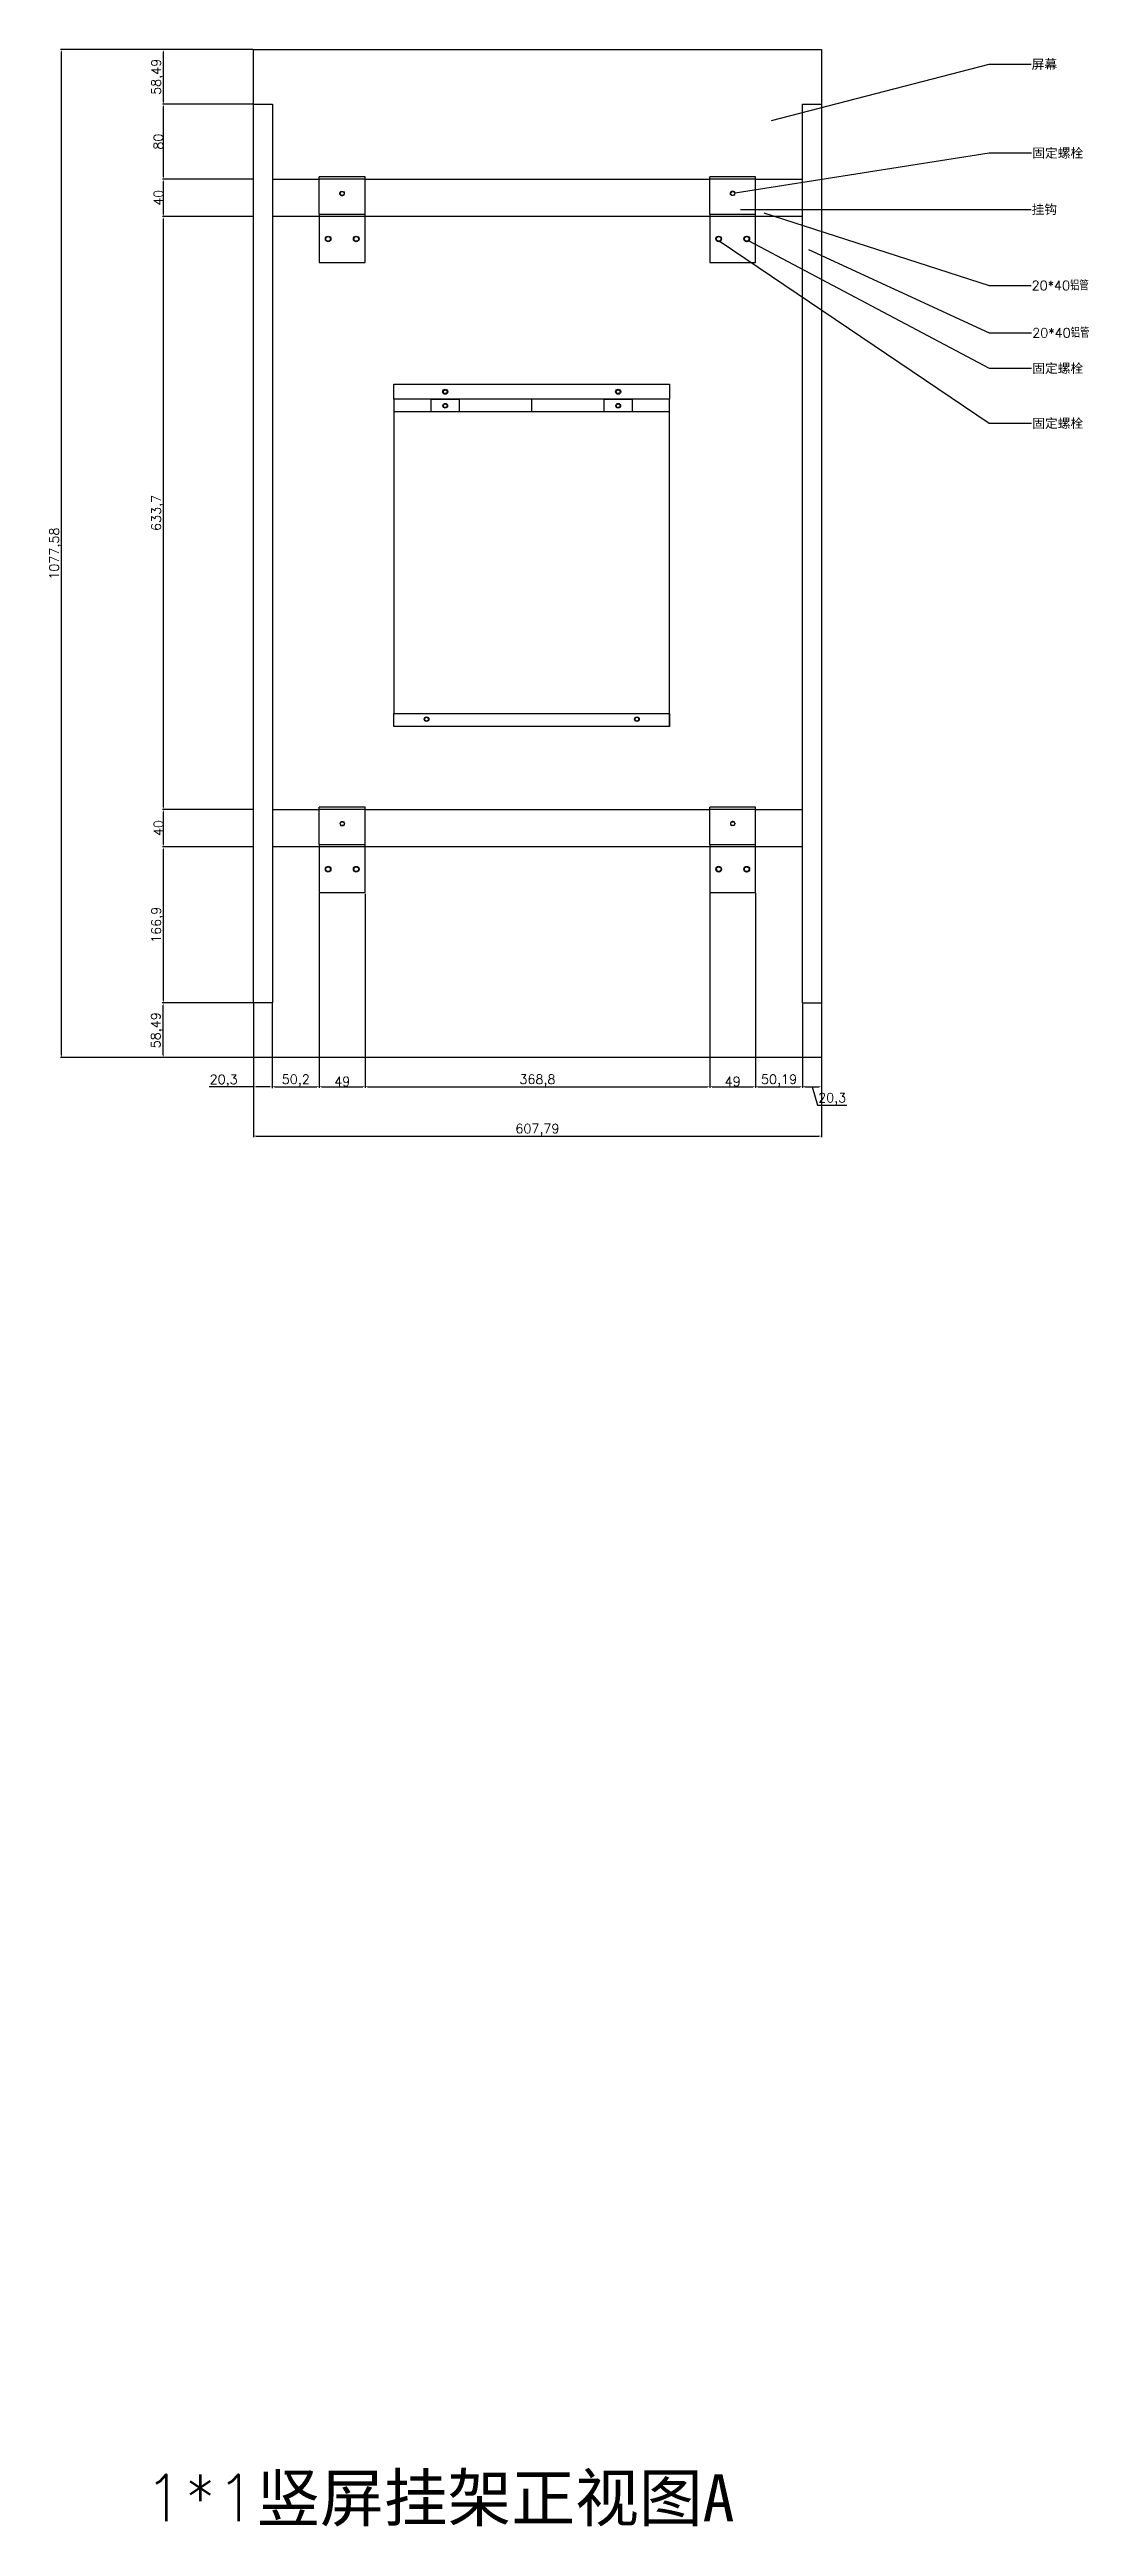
# Model space of a CAD drawing. Header units: millimetres. Extents: x 398 to 15426, y 306 to 4583.
# Drawn here: x 3486 to 4597, y 1043 to 3691 of the extents above; entities that cross this region are included whole.
import ezdxf

# ---------------------------------------------------------------- set-up
doc = ezdxf.new("R2010")
doc.units = ezdxf.units.MM
doc.linetypes.add('HIDDEN', pattern=[0.375, 0.25, -0.125])
for name, color, linetype in [('02___PRT_ALL_AXES', 7, 'Continuous'), ('06___PRT_ALL_SURFS', 7, 'Continuous'), ('DEFAULT_2', 8, 'HIDDEN'), ('图框', 7, 'Continuous')]:
    doc.layers.add(name, color=color, linetype=linetype)
doc.layers.add('粗实线', color=7, linetype='Continuous', lineweight=25)
doc.styles.get("Standard").update_dxf_attribs({"font": 'txt', "bigfont": 'gbcbig.shx'})
doc.dimstyles.new('ISO-25', dxfattribs={"dimtxt": 10, "dimasz": 2.5, "dimexe": 1.25, "dimexo": 0.625, "dimtad": 1, "dimtxsty": 'Standard', "dimcen": 2.5, "dimadec": 0, "dimazin": 0, "dimtfac": 1, "dimtmove": 0, "dimatfit": 3, "dimfxl": 1, "dimarcsym": 0})
doc.dimstyles.new('副本 (2) ISO-25', dxfattribs={"dimtxt": 10, "dimasz": 2.5, "dimexe": 1.25, "dimexo": 0.625, "dimtad": 1, "dimtxsty": 'Standard', "dimcen": 2.5, "dimclrd": 4, "dimclre": 4, "dimclrt": 4, "dimadec": 0, "dimazin": 0, "dimtfac": 1, "dimtmove": 0, "dimatfit": 3, "dimfxl": 1, "dimtfillclr": 4, "dimarcsym": 0})

msp = doc.modelspace()

# ---------------------------------------------------------------- texts
at = {"color": 4, "char_height": 10, "attachment_point": 1}
for s, insert in [('{\\fSimSun|b0|i0|c134|p2;屏幕}', (4536.378, 3679.882)), ('{\\fSimSun|b0|i0|c134|p2;固定螺栓}', (4537.003, 3584.94)), ('{\\fSimSun|b0|i0|c134|p2;挂钩}', (4536.378, 3524.717)), ('20*40铝管', (4536.378, 3443.248)), ('20*40铝管', (4537.003, 3392.66)), ('{\\fSimSun|b0|i0|c134|p2;固定螺栓}', (4537.003, 3354.815)), ('{\\fSimSun|b0|i0|c134|p2;固定螺栓}', (4537.003, 3296.02))]:
    msp.add_mtext(s, dxfattribs=dict(at, insert=insert))
at = {"insert": (3587.02, 1098.486), "char_height": 50, "width": 844.96559, "attachment_point": 1}
msp.add_mtext('1*1{\\fSimHei|b0|i0|c134|p2;竖屏挂架正视图A}', dxfattribs=at)

# ---------------------------------------------------------------- blocks, each defined once
blk = doc.blocks.new('hgfdhgdhgd')
at = {"color": 3, "linetype": 'Continuous'}
for p, q in [((-21144.3, 10464.5), (-21193.3, 10464.5)), ((-21193.3, 10424.5), (-21193.3, 10464.5)), ((-21144.3, 10462), (-21193.3, 10462)), ((-21144.3, 10424.5), (-21144.3, 10464.5)), ((-21193.3, 10424.5), (-21144.3, 10424.5))]:
    blk.add_line(p, q, dxfattribs=at)
at = {"color": 7, "linetype": 'Continuous'}
for p, q in [((-21193.3, 10424.5), (-21193.3, 10373)), ((-21144.3, 10373), (-21144.3, 10424.5))]:
    blk.add_line(p, q, dxfattribs=at)
at = {"layer": '02___PRT_ALL_AXES', "color": 7, "linetype": 'Continuous'}
blk.add_line((-21193.3, 10373), (-21144.3, 10373), dxfattribs=at)
at = {"layer": '02___PRT_ALL_AXES', "color": 3, "linetype": 'Continuous'}
blk.add_circle((-21168.8, 10446.7), 2.1, dxfattribs=at)
at = {"layer": '02___PRT_ALL_AXES', "color": 7, "linetype": 'Continuous'}
for centre in [(-21183.8, 10398), (-21153.8, 10398)]:
    blk.add_circle(centre, 3, dxfattribs=at)
at = {"layer": 'DEFAULT_2', "color": 8, "linetype": 'HIDDEN'}
blk.add_circle((-21168.8, 10446.7), 2.5, dxfattribs=at)
blk = doc.blocks.new('*D230')
at = {"color": 4, "lineweight": -2}
for p, q in [((3724.1, 2670.8), (3724.1, 2580.4)), ((3703.8, 2612.3), (3703.8, 2580.4)), ((3703.8, 2581.7), (3656.4, 2581.7)), ((3721.6, 2581.7), (3706.3, 2581.7))]:
    blk.add_line(p, q, dxfattribs=at)
at = {"color": 4}
for points in [[(3706.3, 2582.1), (3706.3, 2581.3), (3703.8, 2581.7)], [(3721.6, 2582.1), (3721.6, 2581.3), (3724.1, 2581.7)]]:
    blk.add_solid(points, dxfattribs=at)
at = {"layer": 'Defpoints', "color": 0}
for p in [(3724.1, 2671.4), (3703.8, 2613), (3724.1, 2581.7)]:
    blk.add_point(p, dxfattribs=at)
at = {"color": 4, "insert": (3672, 2588.2), "char_height": 10, "attachment_point": 5}
blk.add_mtext('20,3', dxfattribs=at)
blk = doc.blocks.new('*D231')
at = {"color": 4, "lineweight": -2}
for p, q in [((3774.3, 2788.7), (3774.3, 2580.6)), ((3724.1, 2670.8), (3724.1, 2580.6)), ((3726.6, 2581.9), (3771.8, 2581.9))]:
    blk.add_line(p, q, dxfattribs=at)
at = {"color": 4}
for points in [[(3726.6, 2582.3), (3726.6, 2581.4), (3724.1, 2581.9)], [(3771.8, 2582.3), (3771.8, 2581.4), (3774.3, 2581.9)]]:
    blk.add_solid(points, dxfattribs=at)
at = {"layer": 'Defpoints', "color": 0}
for p in [(3774.3, 2789.3), (3724.1, 2671.4), (3774.3, 2581.9)]:
    blk.add_point(p, dxfattribs=at)
at = {"color": 4, "insert": (3749.2, 2588.3), "char_height": 10, "attachment_point": 5}
blk.add_mtext('50,2', dxfattribs=at)
blk = doc.blocks.new('*D232')
at = {"color": 4, "lineweight": -2}
for p, q in [((3774.3, 2788.7), (3774.3, 2580.6)), ((3823.3, 2788.1), (3823.3, 2580.6)), ((3776.8, 2581.9), (3820.8, 2581.9))]:
    blk.add_line(p, q, dxfattribs=at)
at = {"color": 4}
for points in [[(3776.8, 2582.3), (3776.8, 2581.4), (3774.3, 2581.9)], [(3820.8, 2582.3), (3820.8, 2581.4), (3823.3, 2581.9)]]:
    blk.add_solid(points, dxfattribs=at)
at = {"layer": 'Defpoints', "color": 0}
for p in [(3774.3, 2789.3), (3823.3, 2788.7), (3823.3, 2581.9)]:
    blk.add_point(p, dxfattribs=at)
at = {"color": 4, "insert": (3798.8, 2587.5), "char_height": 10, "attachment_point": 5}
blk.add_mtext('49', dxfattribs=at)
blk = doc.blocks.new('*D233')
at = {"color": 4, "lineweight": -2}
for p, q in [((3823.3, 2788.1), (3823.3, 2580.6)), ((4192.1, 2788.7), (4192.1, 2580.6)), ((3825.8, 2581.9), (4189.6, 2581.9))]:
    blk.add_line(p, q, dxfattribs=at)
at = {"color": 4}
for points in [[(3825.8, 2582.3), (3825.8, 2581.4), (3823.3, 2581.9)], [(4189.6, 2582.3), (4189.6, 2581.4), (4192.1, 2581.9)]]:
    blk.add_solid(points, dxfattribs=at)
at = {"layer": 'Defpoints', "color": 0}
for p in [(3823.3, 2788.7), (4192.1, 2789.3), (4192.1, 2581.9)]:
    blk.add_point(p, dxfattribs=at)
at = {"color": 4, "insert": (4007.7, 2588.3), "char_height": 10, "attachment_point": 5}
blk.add_mtext('368,8', dxfattribs=at)
blk = doc.blocks.new('*D234')
at = {"color": 4, "lineweight": -2}
for p, q in [((4192.1, 2788.7), (4192.1, 2580.6)), ((4241.1, 2788.7), (4241.1, 2580.6)), ((4194.6, 2581.9), (4238.6, 2581.9))]:
    blk.add_line(p, q, dxfattribs=at)
at = {"color": 4}
for points in [[(4194.6, 2582.3), (4194.6, 2581.4), (4192.1, 2581.9)], [(4238.6, 2582.3), (4238.6, 2581.4), (4241.1, 2581.9)]]:
    blk.add_solid(points, dxfattribs=at)
at = {"layer": 'Defpoints', "color": 0}
for p in [(4192.1, 2789.3), (4241.1, 2789.3), (4241.1, 2581.9)]:
    blk.add_point(p, dxfattribs=at)
at = {"color": 4, "insert": (4216.6, 2587.5), "char_height": 10, "attachment_point": 5}
blk.add_mtext('49', dxfattribs=at)
blk = doc.blocks.new('*D235')
at = {"color": 4, "lineweight": -2}
for p, q in [((4241.1, 2788.7), (4241.1, 2580.6)), ((4291.3, 2670.8), (4291.3, 2580.6)), ((4243.6, 2581.9), (4288.8, 2581.9))]:
    blk.add_line(p, q, dxfattribs=at)
at = {"color": 4}
for points in [[(4243.6, 2582.3), (4243.6, 2581.4), (4241.1, 2581.9)], [(4288.8, 2582.3), (4288.8, 2581.4), (4291.3, 2581.9)]]:
    blk.add_solid(points, dxfattribs=at)
at = {"layer": 'Defpoints', "color": 0}
for p in [(4241.1, 2789.3), (4291.3, 2671.4), (4291.3, 2581.9)]:
    blk.add_point(p, dxfattribs=at)
at = {"color": 4, "insert": (4266.2, 2588.3), "char_height": 10, "attachment_point": 5}
blk.add_mtext('50,19', dxfattribs=at)
blk = doc.blocks.new('*D236')
at = {"color": 4, "lineweight": -2}
for p, q in [((4291.3, 2670.8), (4291.3, 2580.6)), ((4311.6, 2612.3), (4311.6, 2580.6)), ((4293.8, 2581.9), (4309.1, 2581.9)), ((4301.5, 2581.9), (4307.4, 2562.2)), ((4307.4, 2562.2), (4338.6, 2562.2))]:
    blk.add_line(p, q, dxfattribs=at)
at = {"color": 4}
for points in [[(4293.8, 2582.3), (4293.8, 2581.4), (4291.3, 2581.9)], [(4309.1, 2582.3), (4309.1, 2581.4), (4311.6, 2581.9)]]:
    blk.add_solid(points, dxfattribs=at)
at = {"layer": 'Defpoints', "color": 0}
for p in [(4291.3, 2671.4), (4311.6, 2613), (4311.6, 2581.9)]:
    blk.add_point(p, dxfattribs=at)
at = {"color": 4, "insert": (4323, 2568.6), "char_height": 10, "attachment_point": 5}
blk.add_mtext('20,3', dxfattribs=at)
blk = doc.blocks.new('*D237')
at = {"color": 4, "lineweight": -2}
for p, q in [((3703.2, 2671.4), (3606.1, 2671.4)), ((3607.4, 2615.5), (3607.4, 2668.9)), ((3703.2, 2613), (3606.1, 2613))]:
    blk.add_line(p, q, dxfattribs=at)
at = {"color": 4}
for points in [[(3607, 2668.9), (3607.8, 2668.9), (3607.4, 2671.4)], [(3607, 2615.5), (3607.8, 2615.5), (3607.4, 2613)]]:
    blk.add_solid(points, dxfattribs=at)
at = {"layer": 'Defpoints', "color": 0}
for p in [(3607.4, 2671.4), (3703.8, 2671.4), (3703.8, 2613)]:
    blk.add_point(p, dxfattribs=at)
at = {"color": 4, "insert": (3600.9, 2642.2), "char_height": 10, "attachment_point": 5, "rotation": 90}
blk.add_mtext('58,49', dxfattribs=at)
blk = doc.blocks.new('*D238')
at = {"color": 4, "lineweight": -2}
for p, q in [((3703.8, 2612.3), (3703.8, 2527.9)), ((4311.6, 2617.5), (4311.6, 2527.9)), ((3706.3, 2529.1), (4309.1, 2529.1))]:
    blk.add_line(p, q, dxfattribs=at)
at = {"color": 4}
for points in [[(3706.3, 2529.6), (3706.3, 2528.7), (3703.8, 2529.1)], [(4309.1, 2529.6), (4309.1, 2528.7), (4311.6, 2529.1)]]:
    blk.add_solid(points, dxfattribs=at)
at = {"layer": 'Defpoints', "color": 0}
for p in [(3703.8, 2613), (4311.6, 2618.1), (4311.6, 2529.1)]:
    blk.add_point(p, dxfattribs=at)
at = {"color": 4, "insert": (4007.7, 2535.6), "char_height": 10, "attachment_point": 5}
blk.add_mtext('607,79', dxfattribs=at)
blk = doc.blocks.new('*D239')
at = {"color": 4, "lineweight": -2}
for p, q in [((3703.2, 2838.3), (3606.6, 2838.3)), ((3607.8, 2673.9), (3607.8, 2835.8)), ((3702.6, 2671.4), (3606.6, 2671.4))]:
    blk.add_line(p, q, dxfattribs=at)
at = {"color": 4}
for points in [[(3607.4, 2835.8), (3608.2, 2835.8), (3607.8, 2838.3)], [(3607.4, 2673.9), (3608.2, 2673.9), (3607.8, 2671.4)]]:
    blk.add_solid(points, dxfattribs=at)
at = {"layer": 'Defpoints', "color": 0}
for p in [(3607.8, 2838.3), (3703.8, 2838.3), (3703.2, 2671.4)]:
    blk.add_point(p, dxfattribs=at)
at = {"color": 4, "insert": (3601.4, 2754.9), "char_height": 10, "attachment_point": 5, "rotation": 90}
blk.add_mtext('166,9', dxfattribs=at)
blk = doc.blocks.new('*D240')
at = {"color": 4, "lineweight": -2}
for p, q in [((3703.2, 2878.3), (3606.6, 2878.3)), ((3607.8, 2840.8), (3607.8, 2875.8)), ((3703.2, 2838.3), (3606.6, 2838.3))]:
    blk.add_line(p, q, dxfattribs=at)
at = {"color": 4}
for points in [[(3607.4, 2875.8), (3608.2, 2875.8), (3607.8, 2878.3)], [(3607.4, 2840.8), (3608.2, 2840.8), (3607.8, 2838.3)]]:
    blk.add_solid(points, dxfattribs=at)
at = {"layer": 'Defpoints', "color": 0}
for p in [(3607.8, 2878.3), (3703.8, 2878.3), (3703.8, 2838.3)]:
    blk.add_point(p, dxfattribs=at)
at = {"color": 4, "insert": (3602.2, 2858.3), "char_height": 10, "attachment_point": 5, "rotation": 90}
blk.add_mtext('40', dxfattribs=at)
blk = doc.blocks.new('*D241')
at = {"color": 4, "lineweight": -2}
for p, q in [((3703.1, 3512), (3606.6, 3512)), ((3607.8, 2880.8), (3607.8, 3509.5)), ((3703.2, 2878.3), (3606.6, 2878.3))]:
    blk.add_line(p, q, dxfattribs=at)
at = {"color": 4}
for points in [[(3607.4, 3509.5), (3608.2, 3509.5), (3607.8, 3512)], [(3607.4, 2880.8), (3608.2, 2880.8), (3607.8, 2878.3)]]:
    blk.add_solid(points, dxfattribs=at)
at = {"layer": 'Defpoints', "color": 0}
for p in [(3607.8, 3512), (3703.8, 3512), (3703.8, 2878.3)]:
    blk.add_point(p, dxfattribs=at)
at = {"color": 4, "insert": (3601.4, 3195.2), "char_height": 10, "attachment_point": 5, "rotation": 90}
blk.add_mtext('633,7', dxfattribs=at)
blk = doc.blocks.new('*D242')
at = {"color": 4, "lineweight": -2}
for p, q in [((3703.2, 3552), (3606.6, 3552)), ((3607.8, 3514.5), (3607.8, 3549.5)), ((3703.1, 3512), (3606.6, 3512))]:
    blk.add_line(p, q, dxfattribs=at)
at = {"color": 4}
for points in [[(3607.4, 3549.5), (3608.2, 3549.5), (3607.8, 3552)], [(3607.4, 3514.5), (3608.2, 3514.5), (3607.8, 3512)]]:
    blk.add_solid(points, dxfattribs=at)
at = {"layer": 'Defpoints', "color": 0}
for p in [(3607.8, 3552), (3703.8, 3552), (3703.8, 3512)]:
    blk.add_point(p, dxfattribs=at)
at = {"color": 4, "insert": (3602.2, 3532), "char_height": 10, "attachment_point": 5, "rotation": 90}
blk.add_mtext('40', dxfattribs=at)
blk = doc.blocks.new('*D243')
at = {"color": 4, "lineweight": -2}
for p, q in [((3703.2, 3632), (3606.6, 3632)), ((3607.8, 3554.5), (3607.8, 3629.5)), ((3703.2, 3552), (3606.6, 3552))]:
    blk.add_line(p, q, dxfattribs=at)
at = {"color": 4}
for points in [[(3607.4, 3629.5), (3608.2, 3629.5), (3607.8, 3632)], [(3607.4, 3554.5), (3608.2, 3554.5), (3607.8, 3552)]]:
    blk.add_solid(points, dxfattribs=at)
at = {"layer": 'Defpoints', "color": 0}
for p in [(3607.8, 3632), (3703.8, 3632), (3703.8, 3552)]:
    blk.add_point(p, dxfattribs=at)
at = {"color": 4, "insert": (3602.2, 3592), "char_height": 10, "attachment_point": 5, "rotation": 90}
blk.add_mtext('80', dxfattribs=at)
blk = doc.blocks.new('*D244')
at = {"color": 4, "lineweight": -2}
for p, q in [((3703.2, 3690.5), (3606.6, 3690.5)), ((3607.8, 3634.5), (3607.8, 3688)), ((3703.2, 3632), (3606.6, 3632))]:
    blk.add_line(p, q, dxfattribs=at)
at = {"color": 4}
for points in [[(3607.4, 3688), (3608.2, 3688), (3607.8, 3690.5)], [(3607.4, 3634.5), (3608.2, 3634.5), (3607.8, 3632)]]:
    blk.add_solid(points, dxfattribs=at)
at = {"layer": 'Defpoints', "color": 0}
for p in [(3607.8, 3690.5), (3703.8, 3690.5), (3703.8, 3632)]:
    blk.add_point(p, dxfattribs=at)
at = {"color": 4, "insert": (3601.4, 3661.3), "char_height": 10, "attachment_point": 5, "rotation": 90}
blk.add_mtext('58,49', dxfattribs=at)
blk = doc.blocks.new('*D245')
at = {"color": 4, "lineweight": -2}
for p, q in [((3703.2, 3690.5), (3497.5, 3690.5)), ((3498.7, 2615.5), (3498.7, 3688)), ((3703.2, 2613), (3497.5, 2613))]:
    blk.add_line(p, q, dxfattribs=at)
at = {"color": 4}
for points in [[(3498.3, 3688), (3499.2, 3688), (3498.7, 3690.5)], [(3498.3, 2615.5), (3499.2, 2615.5), (3498.7, 2613)]]:
    blk.add_solid(points, dxfattribs=at)
at = {"layer": 'Defpoints', "color": 0}
for p in [(3498.7, 3690.5), (3703.8, 3690.5), (3703.8, 2613)]:
    blk.add_point(p, dxfattribs=at)
at = {"color": 4, "insert": (3492.3, 3151.7), "char_height": 10, "attachment_point": 5, "rotation": 90}
blk.add_mtext('1077,58', dxfattribs=at)
blk = doc.blocks.new('TK')
at = {"layer": '图框'}
blk.add_lwpolyline([(7176.7, -904.8), (1128.7, -904.8), (1128.7, 3372), (7176.7, 3372), (7176.7, -904.8)], dxfattribs=at)
blk.add_lwpolyline([(7067, -795), (1238.5, -795), (1238.5, 3262.2), (7067, 3262.2)], close=True, dxfattribs=at)

# ---------------------------------------------------------------- dimensions: what is measured, and where the dimension line sits
for base, p1, p2, picture, middle in [((3498.739, 3690.531), (3703.814, 2612.951), (3703.814, 3690.531), '*D245', (3492.281, 3151.741)), ((3607.816, 2838.341), (3703.189, 2671.441), (3703.814, 2838.341), '*D239', (3601.357, 2754.891)), ((3607.399, 2671.441), (3703.814, 2612.951), (3703.814, 2671.441), '*D237', (3600.941, 2642.196))]:
    dim = msp.add_linear_dim(base=base, p1=p1, p2=p2, angle=90, dimstyle='副本 (2) ISO-25')
    dim.commit()
    dim.dimension.update_dxf_attribs({"geometry": picture, "text_midpoint": middle})
for base, p1, p2, picture, middle in [((3607.816, 3690.531), (3703.814, 3632.041), (3703.814, 3690.531), '*D244', (3601.357, 3661.286)), ((3607.816, 3632.041), (3703.814, 3552.041), (3703.814, 3632.041), '*D243', (3602.191, 3592.041)), ((3607.816, 3552.041), (3703.763, 3512.041), (3703.814, 3552.041), '*D242', (3602.191, 3532.041)), ((3607.816, 3512.041), (3703.814, 2878.341), (3703.763, 3512.041), '*D241', (3601.357, 3195.191)), ((3607.816, 2878.341), (3703.814, 2838.341), (3703.814, 2878.341), '*D240', (3602.191, 2858.341))]:
    dim = msp.add_linear_dim(base=base, p1=p1, p2=p2, angle=90, dimstyle='副本 (2) ISO-25', override={"dimtmove": 1})
    dim.commit()
    dim.dimension.update_dxf_attribs({"geometry": picture, "text_midpoint": middle})
for base, p1, p2, picture, middle in [((3774.314, 2581.852), (3724.118, 2671.441), (3774.314, 2789.341), '*D231', (3749.216, 2588.31)), ((3823.314, 2581.852), (3774.314, 2789.341), (3823.314, 2788.716), '*D232', (3798.814, 2587.477)), ((4192.114, 2581.852), (3823.314, 2788.716), (4192.114, 2789.341), '*D233', (4007.714, 2588.31)), ((4241.114, 2581.852), (4192.114, 2789.341), (4241.114, 2789.341), '*D234', (4216.614, 2587.477)), ((4291.303, 2581.852), (4241.114, 2789.341), (4291.303, 2671.441), '*D235', (4266.208, 2588.31)), ((4311.608, 2581.8517), (4291.3034, 2671.4405), (4311.608, 2612.9506), '*D236', (4307.987, 2568.6225))]:
    dim = msp.add_linear_dim(base=base, p1=p1, p2=p2, dimstyle='副本 (2) ISO-25', override={"dimtmove": 1})
    dim.commit()
    dim.dimension.update_dxf_attribs({"geometry": picture, "text_midpoint": middle})
dim = msp.add_linear_dim(base=(3724.118, 2581.696), p1=(3703.814, 2612.951), p2=(3724.118, 2671.441), dimstyle='副本 (2) ISO-25')
dim.commit()
dim.dimension.update_dxf_attribs({"geometry": '*D230', "text_midpoint": (3672.016, 2581.696), "dimtype": 160})
dim = msp.add_linear_dim(base=(4311.608, 2529.148), p1=(3703.814, 2612.951), p2=(4311.608, 2618.096), dimstyle='副本 (2) ISO-25')
dim.commit()
dim.dimension.update_dxf_attribs({"geometry": '*D238', "text_midpoint": (4007.711, 2535.606)})

# ---------------------------------------------------------------- linework, layer by layer
at = {"color": 7, "linetype": 'Continuous'}
for p, q in [((3703.814, 2671.441), (3703.814, 3690.531)), ((3703.814, 3690.531), (4311.614, 3690.531)), ((4149.091, 3303.241), (4149.091, 3316.741)), ((4149.091, 3303.241), (3854.091, 3303.241)), ((3854.091, 3303.241), (3854.091, 2980.741)), ((4149.091, 2980.741), (4149.091, 3303.241)), ((3854.091, 2980.741), (4149.091, 2980.741)), ((4149.091, 2966.741), (4149.091, 2980.741))]:
    msp.add_line(p, q, dxfattribs=at)
for p, q in [((4311.614, 3690.531), (4311.614, 3632.041)), ((3854.091, 3316.741), (3854.091, 3332.963)), ((4149.091, 3316.741), (3854.091, 3316.741)), ((3854.091, 3316.741), (3854.091, 3303.241)), ((3703.814, 2671.441), (3703.814, 2612.951)), ((4311.608, 2671.441), (4311.608, 2612.951)), ((4311.608, 2612.951), (3703.814, 2612.951))]:
    msp.add_line(p, q)
at = {"color": 2}
for p, q in [((3703.814, 3632.041), (3724.124, 3632.041)), ((3703.814, 2671.441), (3703.814, 3632.041)), ((3724.124, 3632.041), (3724.118, 2671.441)), ((4291.303, 3632.041), (4311.614, 3632.041)), ((4291.303, 2671.441), (4291.303, 3632.041)), ((4311.614, 3632.041), (4311.608, 2671.441)), ((3724.118, 2671.441), (3703.814, 2671.441)), ((4291.303, 2671.441), (4311.608, 2671.44))]:
    msp.add_line(p, q, dxfattribs=at)
at = {"color": 1, "linetype": 'Continuous'}
msp.add_line((4001.591, 3303.241), (4001.591, 3316.741), dxfattribs=at)
msp.add_lwpolyline([(3854.091, 3332.963), (4149.091, 3332.963), (4149.091, 3316.741), (3854.091, 3316.741)], close=True)
at = {"color": 6, "linetype": 'Continuous'}
for centre in [(3783.814, 3488.041), (3813.814, 3488.041), (4201.614, 3488.041), (4231.614, 3488.041)]:
    msp.add_circle(centre, 2.5, dxfattribs=at)
at = {"color": 2, "linetype": 'Continuous'}
msp.add_arc((4201.614, 2814.341), 2.5, 180, 255.472968, dxfattribs=at)
at = {"layer": '02___PRT_ALL_AXES', "color": 7, "linetype": 'Continuous'}
for p, q in [((3894.091, 3316.741), (3924.091, 3316.741)), ((3894.091, 3303.241), (3894.091, 3316.741)), ((3924.091, 3316.741), (3924.091, 3303.241)), ((4079.091, 3303.241), (4079.091, 3316.741)), ((4079.091, 3316.741), (4109.091, 3316.741)), ((4109.091, 3316.741), (4109.091, 3303.241)), ((3854.091, 2966.741), (3854.091, 2980.741)), ((4149.091, 2966.741), (3854.091, 2966.741)), ((4149.091, 2980.741), (4149.091, 2966.741))]:
    msp.add_line(p, q, dxfattribs=at)
for centre, radius in [((3783.814, 3488.041), 3), ((3813.814, 3488.041), 3), ((4201.614, 3488.041), 3), ((4231.614, 3488.041), 3), ((3909.091, 3309.741), 2.5), ((4094.091, 3309.741), 2.5), ((3889.091, 2974.741), 2.5), ((4114.091, 2974.741), 2.5), ((3783.814, 2814.341), 3), ((3813.814, 2814.341), 3), ((4201.614, 2814.341), 3), ((4231.614, 2814.341), 3)]:
    msp.add_circle(centre, radius, dxfattribs=at)
at = {"layer": '02___PRT_ALL_AXES', "color": 3, "linetype": 'Continuous'}
for centre in [(3909.091, 3324.741), (4094.091, 3324.741)]:
    msp.add_circle(centre, 2.7, dxfattribs=at)
at = {"layer": '02___PRT_ALL_AXES', "color": 6, "linetype": 'Continuous'}
for centre in [(3783.814, 2814.341), (3813.814, 2814.341), (4201.614, 2814.341), (4231.614, 2814.341)]:
    msp.add_circle(centre, 2.5, dxfattribs=at)
at = {"layer": '06___PRT_ALL_SURFS', "color": 6, "linetype": 'Continuous'}
for centre, radius in [((3909.091, 3324.741), 2.7), ((3909.091, 3324.741), 2), ((3909.091, 3309.741), 2), ((4094.091, 3324.741), 2.7), ((4094.091, 3324.741), 2), ((4094.091, 3309.741), 2), ((3889.091, 2974.741), 2), ((4114.091, 2974.741), 2)]:
    msp.add_circle(centre, radius, dxfattribs=at)
at = {"layer": '粗实线', "color": 1}
for p, q in [((3703.763, 3552.041), (3703.814, 3552.041)), ((3724.123, 3552.041), (3774.314, 3552.041)), ((3823.314, 3552.041), (4192.114, 3552.041)), ((4241.114, 3552.041), (4291.303, 3552.041)), ((3703.814, 3512.041), (3703.763, 3512.041)), ((4291.303, 3512.041), (3724.123, 3512.041)), ((3724.12, 2878.341), (3774.314, 2878.341)), ((3823.314, 2878.341), (4192.114, 2878.341)), ((4241.114, 2878.341), (4291.303, 2878.341)), ((4291.303, 2838.341), (3724.119, 2838.341))]:
    msp.add_line(p, q, dxfattribs=at)

# ---------------------------------------------------------------- block references
msp.add_blockref('TK', (-730.644, 1210.765))
at = {"layer": '粗实线'}
for p in [(24967.66, -6909.94), (25385.46, -6909.94), (24967.66, -7583.64), (25385.46, -7583.64)]:
    msp.add_blockref('hgfdhgdhgd', p, dxfattribs=at)

msp.set_redraw_order([(e.dxf.handle, doc.entitydb.next_handle()) for e in msp.query("TEXT MTEXT ATTDEF DIMENSION ARC_DIMENSION")])  # texts and dimensions are drawn at this point

# ---------------------------------------------------------------- leaders
at = {"annotation_type": 0, "has_hookline": 1, "hookline_direction": 0}
for points, text_width in [([(4258.134, 3614.769), (4490.902, 3674.882), (4535.753, 3674.882)], 27.318), ([(4219.065, 3537.283), (4490.902, 3579.94), (4536.378, 3579.94)], 54.749), ([(4224.8, 3519.717), (4490.902, 3519.717), (4535.753, 3519.717)], 27.263), ([(4249.999, 3516.128), (4490.902, 3438.248), (4535.753, 3438.248)], 60.233), ([(4203.025, 3485.394), (4490.902, 3291.02), (4536.378, 3291.02)], 54.749), ([(4233.741, 3485.926), (4490.902, 3349.815), (4536.378, 3349.815)], 54.749), ([(4297.752, 3476.96), (4490.902, 3387.66), (4536.378, 3387.66)], 60.233)]:
    msp.add_leader(points, dimstyle='ISO-25', override={"dimgap": 0.625, "dimtad": 0}, dxfattribs=dict(at, text_width=text_width))

doc.saveas('drawing.dxf')
